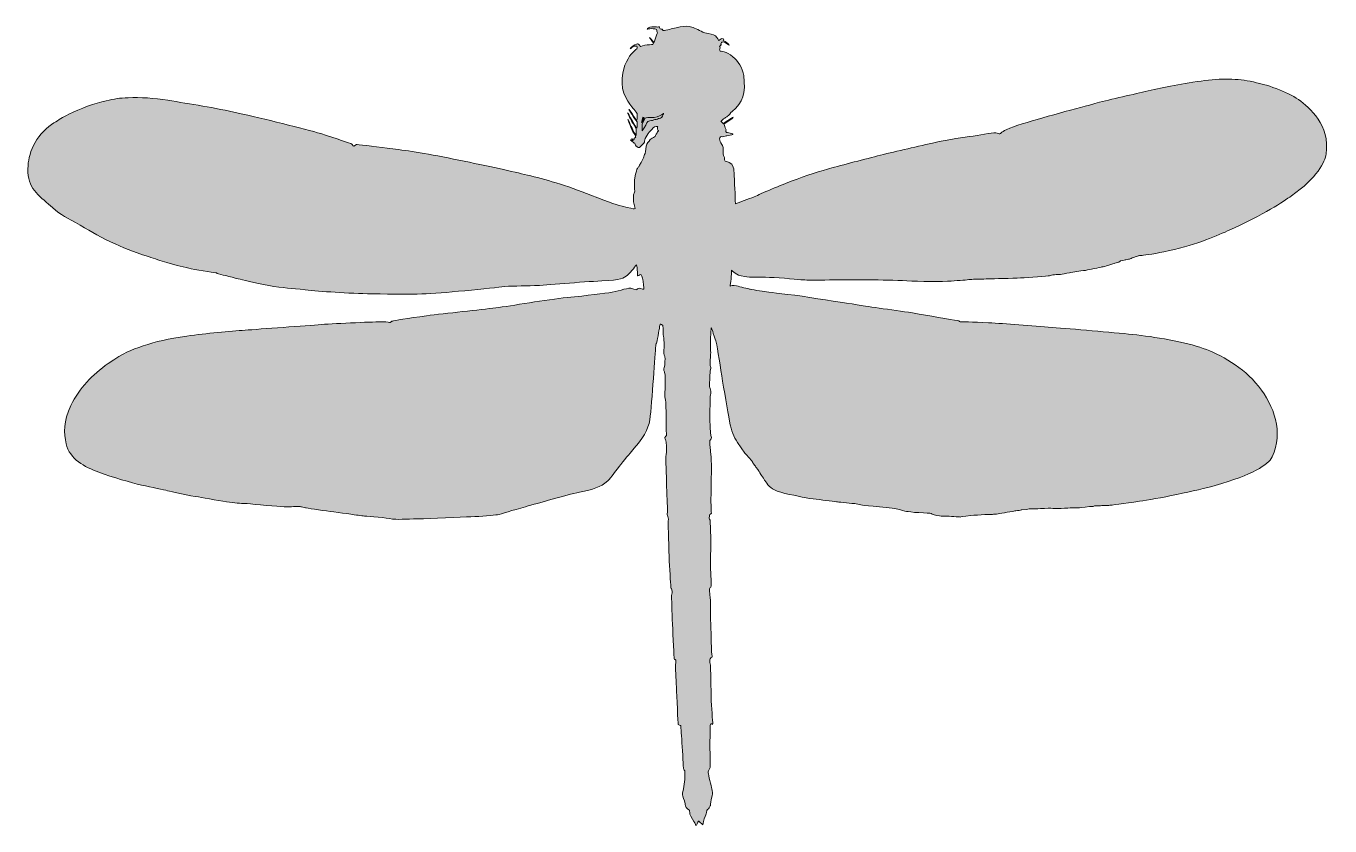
# Model space of a CAD drawing. Header units: inches. Extents: x 114.8 to 165.5, y -318.5 to -287.3.
import ezdxf

# ---------------------------------------------------------------- set-up
doc = ezdxf.new("R2010")
doc.units = ezdxf.units.IN
doc.header["$MEASUREMENT"] = 0
doc.layers.add('Layer 1', color=7, linetype='Continuous')

# ---------------------------------------------------------------- blocks, each defined once
blk = doc.blocks.new('block 2')
at = {"layer": 'Layer 1', "true_color": 0xffffff}
h = blk.add_hatch(color=7, dxfattribs=at)
h.dxf.hatch_style = 2
edge = h.paths.add_edge_path()
edge.add_spline(control_points=[(139.717, -303.276), (139.717, -303.276), (139.671, -303.317), (139.66, -303.348), (139.649, -303.381), (139.68, -303.438), (139.695, -303.475), (139.713, -303.512), (139.733, -303.842), (139.728, -303.904), (139.722, -303.967), (139.706, -304.009), (139.695, -304.083), (139.686, -304.155), (139.713, -304.799), (139.728, -305.265), (139.743, -305.729), (139.768, -306.19), (139.763, -306.222), (139.76, -306.253), (139.76, -306.284), (139.75, -306.306), (139.739, -306.326), (139.763, -306.39), (139.774, -306.422), (139.786, -306.452), (139.797, -306.501), (139.797, -306.531), (139.797, -306.563), (139.78, -306.603), (139.786, -306.667), (139.79, -306.73), (139.817, -307.728), (139.831, -308.169), (139.847, -308.607), (139.894, -309.173), (139.894, -309.198), (139.894, -309.224), (139.922, -309.236), (139.922, -309.236), (139.922, -309.236), (139.948, -309.331), (139.948, -309.331), (139.955, -309.35), (139.925, -309.44), (139.922, -309.503), (139.916, -309.565), (139.932, -310.141), (139.955, -310.618), (139.975, -311.094), (140.016, -311.931), (140.016, -311.962), (140.016, -311.993), (140.041, -311.993), (140.062, -311.993), (140.084, -311.993), (140.083, -312.034), (140.083, -312.067), (140.083, -312.098), (140.078, -312.171), (140.069, -312.214), (140.058, -312.256), (140.099, -312.746), (140.109, -313.071), (140.119, -313.394), (140.173, -314.493), (140.173, -314.52), (140.173, -314.548), (140.272, -314.556), (140.272, -314.556), (140.272, -314.556), (140.302, -314.845), (140.323, -315.231), (140.345, -315.62), (140.381, -316.221), (140.381, -316.241), (140.381, -316.263), (140.439, -316.342), (140.439, -316.342), (140.439, -316.342), (140.439, -316.55), (140.439, -316.55), (140.439, -316.644), (140.381, -317.048), (140.361, -317.136), (140.34, -317.225), (140.349, -317.236), (140.349, -317.266), (140.349, -317.299), (140.424, -317.496), (140.439, -317.564), (140.455, -317.633), (140.448, -317.597), (140.455, -317.684), (140.459, -317.774), (140.62, -317.852), (140.62, -317.852), (140.62, -317.852), (140.616, -317.916), (140.633, -318.006), (140.649, -318.095), (140.804, -318.319), (140.827, -318.355), (140.847, -318.392), (140.863, -318.429), (140.868, -318.449), (140.872, -318.47), (140.953, -318.303), (140.968, -318.288), (140.985, -318.272), (140.998, -318.298), (140.998, -318.298), (140.998, -318.298), (141.131, -318.433), (141.131, -318.433), (141.131, -318.433), (141.145, -318.429), (141.166, -318.298), (141.186, -318.167), (141.265, -318.015), (141.271, -317.994), (141.277, -317.973), (141.276, -317.916), (141.288, -317.874), (141.296, -317.831), (141.335, -317.821), (141.355, -317.801), (141.374, -317.781), (141.391, -317.765), (141.412, -317.716), (141.434, -317.67), (141.428, -317.675), (141.434, -317.612), (141.437, -317.551), (141.485, -317.33), (141.501, -317.283), (141.517, -317.236), (141.51, -317.109), (141.485, -317.022), (141.46, -316.931), (141.355, -316.476), (141.349, -316.404), (141.344, -316.332), (141.365, -316.32), (141.385, -316.273), (141.405, -316.225), (141.412, -316.221), (141.422, -316.163), (141.434, -316.105), (141.405, -315.483), (141.412, -315.237), (141.417, -314.99), (141.417, -314.613), (141.422, -314.561), (141.428, -314.51), (141.422, -314.515), (141.453, -314.493), (141.485, -314.472), (141.496, -314.515), (141.517, -314.52), (141.537, -314.526), (141.48, -314.039), (141.465, -313.599), (141.449, -313.159), (141.439, -312.276), (141.434, -312.219), (141.428, -312.159), (141.428, -312.15), (141.412, -312.113), (141.396, -312.077), (141.412, -312.009), (141.417, -311.972), (141.422, -311.935), (141.469, -311.924), (141.49, -311.914), (141.51, -311.903), (141.485, -311.805), (141.48, -311.759), (141.474, -311.712), (141.46, -311.062), (141.445, -310.606), (141.428, -310.151), (141.439, -309.904), (141.434, -309.8), (141.428, -309.696), (141.412, -309.462), (141.402, -309.408), (141.391, -309.356), (141.396, -309.356), (141.391, -309.314), (141.385, -309.271), (141.391, -309.266), (141.391, -309.236), (141.391, -309.203), (141.453, -309.173), (141.453, -309.173), (141.453, -309.173), (141.465, -308.989), (141.445, -308.623), (141.422, -308.256), (141.445, -307.834), (141.445, -307.457), (141.445, -307.081), (141.422, -306.667), (141.422, -306.614), (141.422, -306.563), (141.412, -306.557), (141.396, -306.531), (141.381, -306.504), (141.385, -306.431), (141.396, -306.39), (141.406, -306.348), (141.405, -306.353), (141.449, -306.323), (141.489, -306.29), (141.48, -306.31), (141.469, -306.284), (141.46, -306.259), (141.449, -305.923), (141.453, -305.694), (141.46, -305.464), (141.465, -304.972), (141.469, -304.621), (141.475, -304.269), (141.453, -304.019), (141.439, -303.935), (141.422, -303.852), (141.417, -303.638), (141.405, -303.533), (141.396, -303.428), (141.405, -303.481), (141.445, -303.428), (141.48, -303.376), (141.475, -303.329), (141.453, -303.276), (141.434, -303.223), (141.412, -302.847), (141.412, -302.681), (141.412, -302.514), (141.417, -301.973), (141.417, -301.848), (141.417, -301.722), (141.453, -301.639), (141.453, -301.592), (141.453, -301.545), (141.417, -301.439), (141.402, -301.409), (141.385, -301.377), (141.417, -300.848), (141.417, -300.811), (141.417, -300.776), (141.422, -300.755), (141.434, -300.712), (141.443, -300.67), (141.445, -300.656), (141.449, -300.623), (141.453, -300.592), (141.417, -300.566), (141.417, -300.566), (141.417, -300.566), (141.434, -300.153), (141.434, -300.128), (141.434, -300.101), (141.439, -300.095), (141.449, -300.064), (141.46, -300.032), (141.449, -300.027), (141.434, -299.996), (141.417, -299.965), (141.439, -299.494), (141.439, -299.432), (141.439, -299.369), (141.46, -299.086), (141.46, -299.086), (141.46, -299.086), (141.51, -299.18), (141.522, -299.232), (141.533, -299.285), (141.627, -299.546), (141.648, -299.588), (141.668, -299.631), (141.789, -300.431), (141.872, -300.953), (141.956, -301.477), (142.102, -302.319), (142.175, -302.722), (142.249, -303.126), (142.332, -303.312), (142.488, -303.544), (142.488, -303.544), (142.773, -303.957), (142.773, -303.957), (142.773, -303.957), (142.824, -304.019), (142.824, -304.019), (142.85, -304.053), (142.949, -304.155), (142.977, -304.182), (143.001, -304.208), (143.039, -304.265), (143.054, -304.286), (143.071, -304.307), (143.08, -304.333), (143.096, -304.359), (143.112, -304.387), (143.185, -304.474), (143.185, -304.474), (143.185, -304.474), (143.222, -304.521), (143.233, -304.548), (143.243, -304.573), (143.253, -304.586), (143.275, -304.599), (143.296, -304.616), (143.321, -304.657), (143.321, -304.657), (143.321, -304.657), (143.389, -304.793), (143.425, -304.835), (143.462, -304.879), (143.532, -305.009), (143.532, -305.009), (143.532, -305.009), (143.619, -305.118), (143.672, -305.192), (143.725, -305.265), (143.855, -305.422), (144.33, -305.526), (144.807, -305.631), (145.236, -305.725), (145.549, -305.757), (145.863, -305.788), (146.303, -305.85), (146.377, -305.86), (146.449, -305.871), (147.004, -305.923), (147.056, -305.923), (147.109, -305.923), (147.229, -305.966), (147.287, -305.972), (147.343, -305.976), (147.48, -306.007), (147.768, -306.028), (148.055, -306.05), (148.515, -306.107), (148.666, -306.127), (148.819, -306.148), (149.008, -306.232), (149.061, -306.232), (149.112, -306.232), (149.306, -306.269), (149.547, -306.274), (149.787, -306.279), (150.006, -306.306), (150.006, -306.306), (150.006, -306.306), (150.091, -306.358), (150.248, -306.39), (150.404, -306.422), (150.435, -306.405), (150.581, -306.41), (150.727, -306.415), (151.115, -306.447), (151.147, -306.447), (151.179, -306.447), (151.258, -306.422), (151.561, -306.39), (151.863, -306.358), (152.42, -306.342), (152.449, -306.342), (152.481, -306.342), (152.527, -306.342), (152.629, -306.323), (152.728, -306.301), (153.251, -306.217), (153.276, -306.212), (153.301, -306.206), (153.469, -306.19), (153.496, -306.186), (153.521, -306.181), (153.548, -306.164), (153.548, -306.164), (153.548, -306.164), (153.736, -306.148), (153.736, -306.148), (153.736, -306.148), (153.836, -306.127), (153.836, -306.127), (153.862, -306.122), (153.993, -306.134), (154.049, -306.127), (154.108, -306.122), (154.114, -306.127), (154.176, -306.122), (154.238, -306.119), (154.637, -306.102), (154.637, -306.102), (154.637, -306.102), (154.73, -306.107), (154.756, -306.11), (154.783, -306.118), (154.824, -306.11), (154.85, -306.11), (154.876, -306.11), (154.95, -306.127), (155.001, -306.118), (155.055, -306.107), (155.369, -306.097), (155.435, -306.092), (155.505, -306.086), (155.625, -306.092), (155.709, -306.092), (155.792, -306.092), (155.741, -306.092), (156.023, -306.059), (156.304, -306.028), (156.299, -306.033), (156.326, -306.033), (156.352, -306.033), (156.352, -306.028), (156.384, -306.014), (156.414, -305.997), (156.635, -306.014), (156.668, -306.002), (156.698, -305.99), (156.898, -306.002), (156.943, -305.997), (156.991, -305.993), (157.533, -305.915), (158.131, -305.835), (158.727, -305.757), (160.429, -305.409), (161.074, -305.223), (162.53, -304.804), (163.148, -304.418), (163.294, -304.109), (163.754, -303.131), (163.362, -302.124), (162.764, -301.36), (162.169, -300.597), (161.279, -300.128), (160.609, -299.882), (159.94, -299.635), (158.679, -299.426), (157.869, -299.343), (157.058, -299.258), (155.501, -299.128), (154.73, -299.07), (153.962, -299.013), (152.884, -298.919), (152.256, -298.888), (151.629, -298.854), (151.173, -298.85), (151.153, -298.85), (151.132, -298.85), (151.121, -298.824), (151.1, -298.814), (151.079, -298.803), (150.174, -298.657), (149.552, -298.546), (148.929, -298.436), (147.653, -298.279), (147.298, -298.211), (146.942, -298.144), (146.135, -298.034), (145.304, -297.903), (144.472, -297.772), (143.777, -297.714), (143.613, -297.687), (143.453, -297.662), (142.993, -297.584), (142.949, -297.573), (142.908, -297.563), (142.577, -297.49), (142.448, -297.453), (142.318, -297.417), (142.203, -297.458), (142.203, -297.458), (142.203, -297.458), (142.217, -297.286), (142.232, -297.193), (142.249, -297.097), (142.254, -296.841), (142.254, -296.841), (142.254, -296.841), (142.311, -296.909), (142.394, -296.956), (142.479, -297.003), (142.547, -297.066), (142.764, -297.092), (142.987, -297.119), (143.296, -297.108), (143.736, -297.119), (144.173, -297.129), (144.937, -297.218), (145.005, -297.218), (145.074, -297.218), (145.414, -297.243), (145.88, -297.223), (146.345, -297.202), (147.15, -297.218), (147.606, -297.218), (148.06, -297.218), (148.632, -297.229), (149.081, -297.256), (149.53, -297.28), (150.479, -297.286), (150.8, -297.265), (151.126, -297.243), (151.429, -297.218), (151.544, -297.202), (151.66, -297.185), (152.056, -297.185), (152.25, -297.181), (152.444, -297.175), (153.183, -297.155), (153.502, -297.139), (153.82, -297.125), (154.579, -297.066), (154.625, -297.055), (154.673, -297.044), (154.725, -297.03), (154.819, -297.018), (154.912, -297.009), (155.039, -297.009), (155.118, -296.992), (155.195, -296.975), (155.433, -296.94), (155.462, -296.93), (155.494, -296.92), (155.865, -296.858), (155.949, -296.851), (156.032, -296.847), (156.034, -296.851), (156.07, -296.841), (156.108, -296.83), (156.639, -296.726), (156.668, -296.715), (156.692, -296.705), (156.734, -296.71), (156.777, -296.699), (156.819, -296.69), (157.146, -296.575), (157.146, -296.575), (157.146, -296.575), (157.294, -296.542), (157.325, -296.527), (157.356, -296.512), (157.398, -296.473), (157.398, -296.473), (157.398, -296.473), (157.481, -296.465), (157.481, -296.465), (157.524, -296.459), (157.545, -296.454), (157.57, -296.443), (157.597, -296.431), (157.706, -296.413), (157.744, -296.407), (157.78, -296.4), (157.828, -296.365), (157.905, -296.345), (157.983, -296.323), (158.099, -296.276), (158.099, -296.276), (158.099, -296.276), (158.156, -296.27), (158.198, -296.27), (158.24, -296.27), (158.635, -296.216), (159.083, -296.125), (160.235, -295.89), (161.04, -295.545), (161.563, -295.314), (163.026, -294.659), (163.717, -294.17), (164.042, -293.948), (165.045, -293.258), (165.359, -292.612), (165.398, -292.32), (165.543, -291.196), (164.769, -290.519), (164.318, -290.201), (163.868, -289.883), (163.083, -289.612), (162.445, -289.49), (161.807, -289.369), (161.217, -289.369), (160.37, -289.501), (159.523, -289.631), (158.832, -289.779), (158.245, -289.913), (157.659, -290.049), (156.668, -290.274), (156.32, -290.374), (155.975, -290.474), (155.374, -290.621), (154.794, -290.788), (154.212, -290.954), (153.654, -291.106), (153.223, -291.259), (152.795, -291.41), (152.743, -291.495), (152.716, -291.518), (152.691, -291.546), (152.674, -291.542), (152.586, -291.505), (152.497, -291.468), (152.056, -291.556), (151.66, -291.62), (151.262, -291.682), (150.781, -291.731), (150.08, -291.891), (149.379, -292.054), (148.53, -292.241), (147.936, -292.393), (147.338, -292.546), (146.392, -292.792), (145.985, -292.907), (145.575, -293.021), (144.859, -293.261), (144.442, -293.43), (144.222, -293.517), (143.874, -293.659), (143.593, -293.782), (143.335, -293.892), (143.144, -293.987), (143.039, -294.021), (142.82, -294.096), (142.406, -294.257), (142.406, -294.257), (142.406, -294.257), (142.394, -294.088), (142.391, -293.911), (142.385, -293.733), (142.391, -293.659), (142.379, -293.607), (142.368, -293.556), (142.368, -293.482), (142.365, -293.376), (142.359, -293.273), (142.365, -293.007), (142.322, -292.829), (142.281, -292.65), (142.04, -292.603), (142.009, -292.593), (141.977, -292.582), (141.982, -292.514), (141.982, -292.478), (141.982, -292.44), (141.966, -292.427), (141.941, -292.372), (141.913, -292.32), (141.941, -292.17), (141.929, -292.105), (141.919, -292.045), (141.913, -292.017), (141.872, -291.944), (141.831, -291.87), (141.789, -291.778), (141.789, -291.734), (141.789, -291.693), (141.799, -291.677), (141.819, -291.655), (141.841, -291.635), (141.866, -291.646), (141.91, -291.646), (141.95, -291.646), (141.966, -291.636), (142.009, -291.625), (142.05, -291.614), (142.082, -291.603), (142.196, -291.59), (142.312, -291.572), (142.3, -291.535), (142.3, -291.535), (142.3, -291.535), (142.091, -291.488), (142.091, -291.488), (142.091, -291.488), (142.03, -291.473), (142.03, -291.446), (142.03, -291.421), (142.035, -291.404), (142.04, -291.38), (142.047, -291.352), (141.977, -291.238), (141.977, -291.21), (141.977, -291.186), (141.95, -291.159), (141.95, -291.159), (141.95, -291.159), (142.281, -290.943), (142.281, -290.943), (142.281, -290.943), (142.339, -290.891), (142.317, -290.891), (142.295, -290.891), (141.929, -291.137), (141.929, -291.137), (141.929, -291.137), (141.839, -291.044), (141.839, -291.044), (141.839, -291.044), (141.872, -291.014), (141.913, -290.976), (141.956, -290.94), (141.977, -290.925), (142.018, -290.901), (142.061, -290.883), (142.076, -290.866), (142.102, -290.85), (142.129, -290.835), (142.232, -290.701), (142.271, -290.667), (142.694, -290.306), (142.812, -289.973), (142.728, -289.263), (142.694, -288.971), (142.484, -288.681), (142.309, -288.534), (142.056, -288.323), (141.81, -288.317), (141.81, -288.317), (141.81, -288.317), (141.789, -288.27), (141.789, -288.27), (141.789, -288.27), (141.805, -288.203), (141.805, -288.176), (141.805, -288.151), (141.789, -288.129), (141.789, -288.129), (141.789, -288.129), (141.836, -288.093), (141.851, -288.072), (141.866, -288.052), (141.839, -288.045), (141.839, -288.045), (141.839, -288.045), (141.866, -287.973), (141.866, -287.973), (141.866, -287.973), (141.924, -287.946), (141.972, -287.967), (142.018, -287.989), (142.16, -288.082), (142.16, -288.082), (142.16, -288.082), (142.135, -288.045), (142.102, -288.009), (142.069, -287.973), (141.924, -287.898), (141.924, -287.898), (141.924, -287.898), (141.956, -287.848), (141.956, -287.848), (141.956, -287.848), (141.905, -287.825), (141.878, -287.825), (141.851, -287.825), (141.76, -287.904), (141.76, -287.904), (141.76, -287.904), (141.705, -287.79), (141.627, -287.722), (141.547, -287.653), (141.385, -287.653), (141.21, -287.597), (141.03, -287.538), (140.835, -287.412), (140.707, -287.376), (140.576, -287.34), (140.445, -287.34), (140.252, -287.37), (140.142, -287.389), (139.927, -287.448), (139.779, -287.483), (139.663, -287.507), (139.596, -287.512), (139.588, -287.507), (139.566, -287.497), (139.566, -287.486), (139.566, -287.464), (139.566, -287.443), (139.532, -287.464), (139.508, -287.464), (139.481, -287.464), (139.477, -287.429), (139.455, -287.391), (139.435, -287.355), (139.441, -287.376), (139.377, -287.376), (139.315, -287.376), (139.247, -287.366), (139.146, -287.37), (139.048, -287.375), (138.969, -287.433), (138.965, -287.455), (138.96, -287.476), (139.027, -287.455), (139.068, -287.443), (139.111, -287.433), (139.287, -287.45), (139.309, -287.455), (139.331, -287.46), (139.33, -287.486), (139.341, -287.517), (139.351, -287.549), (139.377, -287.597), (139.363, -287.627), (139.346, -287.659), (139.236, -287.973), (139.236, -287.973), (139.236, -287.973), (139.062, -287.785), (139.062, -287.785), (139.062, -287.785), (139.215, -287.999), (139.215, -287.999), (139.215, -287.999), (139.195, -288.057), (139.195, -288.057), (139.195, -288.057), (139.1, -288.067), (138.975, -288.072), (138.849, -288.077), (138.702, -288.139), (138.702, -288.139), (138.702, -288.139), (138.67, -288.061), (138.634, -288.041), (138.598, -288.02), (138.592, -288.035), (138.494, -288.072), (138.394, -288.11), (138.309, -288.223), (138.309, -288.223), (138.309, -288.223), (138.352, -288.218), (138.378, -288.176), (138.404, -288.135), (138.557, -288.098), (138.572, -288.124), (138.589, -288.15), (138.589, -288.17), (138.583, -288.197), (138.577, -288.224), (138.504, -288.249), (138.347, -288.437), (138.189, -288.626), (137.98, -288.999), (137.991, -289.563), (138.003, -290.128), (138.42, -290.519), (138.461, -290.584), (138.505, -290.646), (138.583, -290.746), (138.583, -290.746), (138.583, -290.746), (138.589, -290.981), (138.566, -291.003), (138.545, -291.022), (138.236, -290.51), (138.258, -290.584), (138.279, -290.657), (138.577, -291.069), (138.577, -291.069), (138.577, -291.069), (138.589, -291.29), (138.566, -291.311), (138.545, -291.33), (138.21, -290.714), (138.21, -290.714), (138.21, -290.714), (138.347, -291.027), (138.42, -291.137), (138.493, -291.249), (138.545, -291.374), (138.545, -291.374), (138.545, -291.374), (138.545, -291.603), (138.545, -291.603), (138.545, -291.603), (138.447, -291.464), (138.426, -291.409), (138.404, -291.358), (138.215, -290.971), (138.215, -290.971), (138.215, -290.971), (138.283, -291.153), (138.332, -291.276), (138.378, -291.395), (138.461, -291.53), (138.483, -291.556), (138.504, -291.584), (138.525, -291.677), (138.525, -291.677), (138.525, -291.677), (138.494, -291.687), (138.472, -291.693), (138.45, -291.698), (138.478, -291.745), (138.478, -291.745), (138.478, -291.745), (138.44, -291.734), (138.383, -291.723), (138.327, -291.715), (138.389, -291.755), (138.42, -291.781), (138.45, -291.806), (138.347, -291.778), (138.326, -291.766), (138.304, -291.755), (138.332, -291.788), (138.359, -291.808), (138.383, -291.828), (138.483, -291.903), (138.483, -291.903), (138.483, -291.903), (138.514, -291.969), (138.54, -292.007), (138.566, -292.045), (138.613, -292.069), (138.64, -292.069), (138.666, -292.069), (138.67, -292.063), (138.718, -292.017), (138.765, -291.969), (138.806, -291.938), (138.843, -291.891), (138.881, -291.844), (138.864, -291.844), (138.874, -291.771), (138.884, -291.698), (138.965, -291.598), (139.01, -291.518), (139.058, -291.441), (139.132, -291.384), (139.199, -291.3), (139.269, -291.216), (139.383, -291.253), (139.383, -291.253), (139.383, -291.253), (139.366, -291.284), (139.366, -291.333), (139.366, -291.38), (139.414, -291.401), (139.414, -291.401), (139.414, -291.401), (139.404, -291.431), (139.377, -291.458), (139.35, -291.483), (139.292, -291.614), (139.278, -291.636), (139.261, -291.655), (139.173, -291.693), (139.126, -291.723), (139.079, -291.755), (139.007, -291.86), (138.96, -291.938), (138.911, -292.017), (138.911, -292.241), (138.885, -292.294), (138.86, -292.348), (138.849, -292.415), (138.823, -292.467), (138.797, -292.519), (138.66, -292.787), (138.64, -292.813), (138.618, -292.839), (138.592, -292.865), (138.572, -292.907), (138.552, -292.948), (138.487, -293.261), (138.478, -293.335), (138.466, -293.408), (138.487, -293.702), (138.483, -293.765), (138.478, -293.828), (138.455, -293.859), (138.44, -293.907), (138.426, -293.953), (138.432, -294.079), (138.432, -294.109), (138.432, -294.142), (138.504, -294.434), (138.504, -294.434), (138.504, -294.434), (138.461, -294.455), (138.461, -294.455), (138.461, -294.455), (138.289, -294.423), (137.996, -294.354), (137.703, -294.289), (137.405, -294.156), (136.442, -293.79), (135.48, -293.424), (134.685, -293.225), (134.083, -293.084), (133.483, -292.944), (132.325, -292.692), (131.222, -292.473), (130.117, -292.252), (129.387, -292.157), (128.854, -292.086), (128.318, -292.012), (127.651, -291.949), (127.651, -291.949), (127.651, -291.949), (127.549, -292.007), (127.549, -292.007), (127.526, -292.02), (127.508, -291.96), (127.471, -291.933), (127.435, -291.908), (126.859, -291.707), (126.262, -291.526), (125.667, -291.342), (123.966, -290.93), (123.056, -290.725), (122.146, -290.519), (121.183, -290.368), (120.31, -290.227), (119.791, -290.143), (119.236, -290.104), (118.767, -290.126), (118.446, -290.14), (118.221, -290.173), (117.915, -290.243), (117.482, -290.34), (116.899, -290.549), (116.459, -290.77), (116.215, -290.891), (116.066, -290.993), (115.878, -291.106), (115.615, -291.265), (115.325, -291.561), (115.143, -291.876), (114.965, -292.185), (114.893, -292.509), (114.87, -292.76), (114.795, -293.556), (115.199, -293.859), (115.664, -294.266), (116.131, -294.676), (116.217, -294.712), (116.722, -294.989), (117.223, -295.266), (117.553, -295.486), (118.076, -295.731), (118.598, -295.978), (118.903, -296.103), (119.557, -296.312), (119.813, -296.393), (120.033, -296.478), (120.269, -296.547), (120.635, -296.655), (120.991, -296.732), (121.215, -296.783), (121.58, -296.867), (122.214, -296.945), (122.214, -296.945), (122.214, -296.945), (122.188, -296.962), (122.288, -296.983), (122.387, -297.003), (122.559, -297.055), (122.612, -297.066), (122.665, -297.077), (122.936, -297.149), (123.131, -297.196), (123.324, -297.243), (123.899, -297.386), (124.444, -297.469), (124.987, -297.551), (125.222, -297.551), (125.897, -297.627), (126.571, -297.698), (127.754, -297.756), (128.579, -297.766), (129.405, -297.777), (129.567, -297.787), (130.023, -297.772), (130.479, -297.756), (130.96, -297.725), (131.624, -297.662), (132.287, -297.6), (133.037, -297.525), (133.315, -297.49), (133.591, -297.453), (134.151, -297.453), (134.58, -297.442), (135.009, -297.432), (136.428, -297.286), (137.201, -297.26), (137.974, -297.233), (138.05, -297.155), (138.201, -297.03), (138.352, -296.905), (138.551, -296.632), (138.551, -296.632), (138.551, -296.632), (138.566, -296.647), (138.577, -296.73), (138.587, -296.814), (138.577, -296.814), (138.583, -296.847), (138.589, -296.877), (138.603, -296.889), (138.597, -296.95), (138.592, -297.014), (138.592, -297.023), (138.592, -297.049), (138.592, -297.077), (138.682, -297.014), (138.715, -297.003), (138.745, -296.992), (138.785, -297.149), (138.803, -297.202), (138.817, -297.256), (138.843, -297.573), (138.843, -297.573), (138.843, -297.573), (138.843, -297.584), (138.823, -297.584), (138.803, -297.584), (138.785, -297.579), (138.718, -297.547), (138.65, -297.515), (138.589, -297.569), (138.566, -297.594), (138.545, -297.619), (138.478, -297.589), (138.378, -297.547), (138.279, -297.507), (137.902, -297.636), (137.603, -297.695), (137.306, -297.752), (136.646, -297.824), (135.856, -297.903), (135.068, -297.981), (133.659, -298.232), (133.078, -298.306), (132.498, -298.381), (131.108, -298.52), (130.385, -298.614), (129.661, -298.709), (129.089, -298.814), (129.067, -298.818), (129.045, -298.824), (129.029, -298.834), (129.004, -298.85), (128.978, -298.865), (128.988, -298.865), (128.967, -298.876), (128.946, -298.887), (128.883, -298.846), (128.664, -298.846), (128.444, -298.846), (126.868, -298.912), (126.29, -298.955), (125.708, -298.996), (123.887, -299.133), (123.318, -299.176), (122.75, -299.216), (121.801, -299.301), (121.057, -299.404), (120.316, -299.51), (119.849, -299.62), (119.354, -299.786), (118.854, -299.954), (118.621, -300.032), (117.994, -300.472), (117.364, -300.911), (116.867, -301.429), (116.543, -302.105), (116.243, -302.729), (116.265, -303.176), (116.354, -303.596), (116.487, -304.196), (117.077, -304.501), (117.621, -304.704), (118.166, -304.908), (118.888, -305.108), (119.284, -305.203), (119.683, -305.298), (120.169, -305.385), (120.295, -305.422), (120.421, -305.458), (121.22, -305.625), (121.503, -305.667), (121.785, -305.71), (122.435, -305.84), (122.716, -305.871), (122.997, -305.903), (123.257, -305.923), (123.327, -305.923), (123.402, -305.923), (124.375, -306.017), (124.716, -306.04), (125.055, -306.059), (125.28, -306.04), (125.316, -306.033), (125.352, -306.028), (125.467, -306.04), (125.487, -306.045), (125.508, -306.05), (125.635, -306.076), (125.667, -306.086), (125.699, -306.097), (126.268, -306.186), (126.629, -306.228), (126.99, -306.269), (127.665, -306.37), (127.686, -306.375), (127.707, -306.379), (127.862, -306.4), (127.917, -306.405), (127.97, -306.41), (128.638, -306.457), (128.946, -306.51), (129.255, -306.563), (129.564, -306.525), (130.046, -306.52), (130.527, -306.515), (131.73, -306.452), (132.112, -306.435), (132.491, -306.422), (133.011, -306.379), (133.142, -306.358), (133.273, -306.338), (133.743, -306.181), (134.236, -306.045), (134.728, -305.909), (135.804, -305.598), (136.339, -305.478), (136.874, -305.358), (137.137, -305.306), (137.436, -305.04), (137.57, -304.921), (137.772, -304.618), (137.942, -304.399), (138.156, -304.123), (138.341, -303.923), (138.466, -303.773), (138.954, -303.197), (139.042, -302.921), (139.09, -302.522), (139.135, -302.124), (139.19, -301.409), (139.224, -300.833), (139.261, -300.258), (139.304, -299.819), (139.309, -299.746), (139.316, -299.672), (139.315, -299.708), (139.341, -299.645), (139.366, -299.583), (139.386, -299.426), (139.409, -299.284), (139.43, -299.142), (139.451, -299.159), (139.455, -299.043), (139.46, -298.931), (139.498, -298.944), (139.498, -298.944), (139.498, -298.944), (139.561, -298.955), (139.576, -298.991), (139.592, -299.028), (139.592, -299.133), (139.592, -299.201), (139.592, -299.201), (139.592, -299.348), (139.592, -299.348), (139.592, -299.409), (139.607, -299.441), (139.612, -299.468), (139.617, -299.495), (139.639, -299.826), (139.617, -299.966), (139.596, -300.107), (139.663, -300.221), (139.663, -300.221), (139.663, -300.221), (139.671, -300.573), (139.632, -300.63), (139.592, -300.684), (139.646, -300.818), (139.646, -300.818), (139.646, -300.818), (139.671, -300.881), (139.671, -300.928), (139.671, -300.973), (139.671, -301.531), (139.655, -301.634), (139.639, -301.735), (139.671, -301.822), (139.686, -301.9), (139.702, -301.979), (139.717, -303.276), (139.717, -303.276)], knot_values=[0, 0, 0, 0, 1, 1, 1, 2, 2, 2, 3, 3, 3, 4, 4, 4, 5, 5, 5, 6, 6, 6, 7, 7, 7, 8, 8, 8, 9, 9, 9, 10, 10, 10, 11, 11, 11, 12, 12, 12, 13, 13, 13, 14, 14, 14, 15, 15, 15, 16, 16, 16, 17, 17, 17, 18, 18, 18, 19, 19, 19, 20, 20, 20, 21, 21, 21, 22, 22, 22, 23, 23, 23, 24, 24, 24, 25, 25, 25, 26, 26, 26, 27, 27, 27, 28, 28, 28, 29, 29, 29, 30, 30, 30, 31, 31, 31, 32, 32, 32, 33, 33, 33, 34, 34, 34, 35, 35, 35, 36, 36, 36, 37, 37, 37, 38, 38, 38, 39, 39, 39, 40, 40, 40, 41, 41, 41, 42, 42, 42, 43, 43, 43, 44, 44, 44, 45, 45, 45, 46, 46, 46, 47, 47, 47, 48, 48, 48, 49, 49, 49, 50, 50, 50, 51, 51, 51, 52, 52, 52, 53, 53, 53, 54, 54, 54, 55, 55, 55, 56, 56, 56, 57, 57, 57, 58, 58, 58, 59, 59, 59, 60, 60, 60, 61, 61, 61, 62, 62, 62, 63, 63, 63, 64, 64, 64, 65, 65, 65, 66, 66, 66, 67, 67, 67, 68, 68, 68, 69, 69, 69, 70, 70, 70, 71, 71, 71, 72, 72, 72, 73, 73, 73, 74, 74, 74, 75, 75, 75, 76, 76, 76, 77, 77, 77, 78, 78, 78, 79, 79, 79, 80, 80, 80, 81, 81, 81, 82, 82, 82, 83, 83, 83, 84, 84, 84, 85, 85, 85, 86, 86, 86, 87, 87, 87, 88, 88, 88, 89, 89, 89, 90, 90, 90, 91, 91, 91, 92, 92, 92, 93, 93, 93, 94, 94, 94, 95, 95, 95, 96, 96, 96, 97, 97, 97, 98, 98, 98, 99, 99, 99, 100, 100, 100, 101, 101, 101, 102, 102, 102, 103, 103, 103, 104, 104, 104, 105, 105, 105, 106, 106, 106, 107, 107, 107, 108, 108, 108, 109, 109, 109, 110, 110, 110, 111, 111, 111, 112, 112, 112, 113, 113, 113, 114, 114, 114, 115, 115, 115, 116, 116, 116, 117, 117, 117, 118, 118, 118, 119, 119, 119, 120, 120, 120, 121, 121, 121, 122, 122, 122, 123, 123, 123, 124, 124, 124, 125, 125, 125, 126, 126, 126, 127, 127, 127, 128, 128, 128, 129, 129, 129, 130, 130, 130, 131, 131, 131, 132, 132, 132, 133, 133, 133, 134, 134, 134, 135, 135, 135, 136, 136, 136, 137, 137, 137, 138, 138, 138, 139, 139, 139, 140, 140, 140, 141, 141, 141, 142, 142, 142, 143, 143, 143, 144, 144, 144, 145, 145, 145, 146, 146, 146, 147, 147, 147, 148, 148, 148, 149, 149, 149, 150, 150, 150, 151, 151, 151, 152, 152, 152, 153, 153, 153, 154, 154, 154, 155, 155, 155, 156, 156, 156, 157, 157, 157, 158, 158, 158, 159, 159, 159, 160, 160, 160, 161, 161, 161, 162, 162, 162, 163, 163, 163, 164, 164, 164, 165, 165, 165, 166, 166, 166, 167, 167, 167, 168, 168, 168, 169, 169, 169, 170, 170, 170, 171, 171, 171, 172, 172, 172, 173, 173, 173, 174, 174, 174, 175, 175, 175, 176, 176, 176, 177, 177, 177, 178, 178, 178, 179, 179, 179, 180, 180, 180, 181, 181, 181, 182, 182, 182, 183, 183, 183, 184, 184, 184, 185, 185, 185, 186, 186, 186, 187, 187, 187, 188, 188, 188, 189, 189, 189, 190, 190, 190, 191, 191, 191, 192, 192, 192, 193, 193, 193, 194, 194, 194, 195, 195, 195, 196, 196, 196, 197, 197, 197, 198, 198, 198, 199, 199, 199, 200, 200, 200, 201, 201, 201, 202, 202, 202, 203, 203, 203, 204, 204, 204, 205, 205, 205, 206, 206, 206, 207, 207, 207, 208, 208, 208, 209, 209, 209, 210, 210, 210, 211, 211, 211, 212, 212, 212, 213, 213, 213, 214, 214, 214, 215, 215, 215, 216, 216, 216, 217, 217, 217, 218, 218, 218, 219, 219, 219, 220, 220, 220, 221, 221, 221, 222, 222, 222, 223, 223, 223, 224, 224, 224, 225, 225, 225, 226, 226, 226, 227, 227, 227, 228, 228, 228, 229, 229, 229, 230, 230, 230, 231, 231, 231, 232, 232, 232, 233, 233, 233, 234, 234, 234, 235, 235, 235, 236, 236, 236, 237, 237, 237, 238, 238, 238, 239, 239, 239, 240, 240, 240, 241, 241, 241, 242, 242, 242, 243, 243, 243, 244, 244, 244, 245, 245, 245, 246, 246, 246, 247, 247, 247, 248, 248, 248, 249, 249, 249, 250, 250, 250, 251, 251, 251, 252, 252, 252, 253, 253, 253, 254, 254, 254, 255, 255, 255, 256, 256, 256, 257, 257, 257, 258, 258, 258, 259, 259, 259, 260, 260, 260, 261, 261, 261, 262, 262, 262, 263, 263, 263, 264, 264, 264, 265, 265, 265, 266, 266, 266, 267, 267, 267, 268, 268, 268, 269, 269, 269, 270, 270, 270, 271, 271, 271, 272, 272, 272, 273, 273, 273, 274, 274, 274, 275, 275, 275, 276, 276, 276, 277, 277, 277, 278, 278, 278, 279, 279, 279, 280, 280, 280, 281, 281, 281, 282, 282, 282, 283, 283, 283, 284, 284, 284, 285, 285, 285, 286, 286, 286, 287, 287, 287, 288, 288, 288, 289, 289, 289, 290, 290, 290, 291, 291, 291, 292, 292, 292, 293, 293, 293, 294, 294, 294, 295, 295, 295, 296, 296, 296, 297, 297, 297, 298, 298, 298, 299, 299, 299, 300, 300, 300, 301, 301, 301, 302, 302, 302, 303, 303, 303, 304, 304, 304, 305, 305, 305, 306, 306, 306, 307, 307, 307, 308, 308, 308, 309, 309, 309, 310, 310, 310, 311, 311, 311, 312, 312, 312, 313, 313, 313, 314, 314, 314, 315, 315, 315, 316, 316, 316, 317, 317, 317, 318, 318, 318, 319, 319, 319, 320, 320, 320, 321, 321, 321, 322, 322, 322, 323, 323, 323, 324, 324, 324, 325, 325, 325, 326, 326, 326, 327, 327, 327, 328, 328, 328, 329, 329, 329, 330, 330, 330, 331, 331, 331, 332, 332, 332, 333, 333, 333, 334, 334, 334, 335, 335, 335, 336, 336, 336, 337, 337, 337, 338, 338, 338, 339, 339, 339, 340, 340, 340, 341, 341, 341, 342, 342, 342, 343, 343, 343, 344, 344, 344, 345, 345, 345, 346, 346, 346, 347, 347, 347, 348, 348, 348, 349, 349, 349, 350, 350, 350, 351, 351, 351, 352, 352, 352, 353, 353, 353, 354, 354, 354, 355, 355, 355, 356, 356, 356, 357, 357, 357, 358, 358, 358, 359, 359, 359, 360, 360, 360, 361, 361, 361, 362, 362, 362, 363, 363, 363, 364, 364, 364, 365, 365, 365, 366, 366, 366, 367, 367, 367, 368, 368, 368, 369, 369, 369, 370, 370, 370, 371, 371, 371, 372, 372, 372, 373, 373, 373, 374, 374, 374, 375, 375, 375, 376, 376, 376, 377, 377, 377, 378, 378, 378, 379, 379, 379, 380, 380, 380, 381, 381, 381, 382, 382, 382, 383, 383, 383, 384, 384, 384, 385, 385, 385, 386, 386, 386, 387, 387, 387, 388, 388, 388, 389, 389, 389, 390, 390, 390, 391, 391, 391, 392, 392, 392, 393, 393, 393, 394, 394, 394, 395, 395, 395, 396, 396, 396, 397, 397, 397, 398, 398, 398, 399, 399, 399, 400, 400, 400, 401, 401, 401, 402, 402, 402, 403, 403, 403, 404, 404, 404, 405, 405, 405, 406, 406, 406, 407, 407, 407, 408, 408, 408, 409, 409, 409, 410, 410, 410, 411, 411, 411, 412, 412, 412, 413, 413, 413, 414, 414, 414, 415, 415, 415, 416, 416, 416, 417, 417, 417, 418, 418, 418, 419, 419, 419, 420, 420, 420, 421, 421, 421, 422, 422, 422, 423, 423, 423, 424, 424, 424, 425, 425, 425, 426, 426, 426, 427, 427, 427, 428, 428, 428, 429, 429, 429, 430, 430, 430, 431, 431, 431, 432, 432, 432, 433, 433, 433, 434, 434, 434, 434], degree=3, periodic=1)
h = blk.add_hatch(color=7, dxfattribs=at)
h.dxf.hatch_style = 2
edge = h.paths.add_edge_path()
edge.add_spline(control_points=[(138.894, -290.921), (138.894, -290.921), (138.965, -290.897), (138.995, -290.897), (138.995, -290.897), (139.027, -290.897), (139.027, -290.897), (139.027, -290.897), (139.199, -290.913), (139.353, -290.871), (139.489, -290.832), (139.607, -290.734), (139.607, -290.734), (139.607, -290.734), (139.561, -290.85), (139.546, -290.883), (139.529, -290.913), (139.442, -290.93), (139.404, -290.943), (139.363, -290.96), (139.357, -290.96), (139.357, -290.96), (139.357, -290.96), (139.363, -290.953), (139.317, -290.97), (139.27, -290.983), (139.287, -290.97), (139.23, -290.991), (139.176, -291.015), (139.167, -291.015), (139.167, -291.015), (139.167, -291.015), (138.979, -291.008), (138.957, -291.108), (138.931, -291.21), (138.776, -291.416), (138.776, -291.416), (138.776, -291.416), (138.768, -291.141), (138.768, -291.141), (138.768, -291.141), (138.894, -290.921), (138.894, -290.921)], knot_values=[0, 0, 0, 0, 1, 1, 1, 2, 2, 2, 3, 3, 3, 4, 4, 4, 5, 5, 5, 6, 6, 6, 7, 7, 7, 8, 8, 8, 9, 9, 9, 10, 10, 10, 11, 11, 11, 12, 12, 12, 13, 13, 13, 14, 14, 14, 14], degree=3, periodic=1)
h = blk.add_hatch(color=7, dxfattribs=at)
h.dxf.hatch_style = 2
edge = h.paths.add_edge_path()
edge.add_spline(control_points=[(138.799, -290.89), (138.799, -290.89), (138.846, -290.897), (138.846, -290.897), (138.846, -290.897), (138.837, -290.976), (138.806, -291.022), (138.776, -291.069), (138.752, -291.095), (138.752, -291.095), (138.752, -291.095), (138.799, -290.89), (138.799, -290.89)], knot_values=[0, 0, 0, 0, 1, 1, 1, 2, 2, 2, 3, 3, 3, 4, 4, 4, 4], degree=3, periodic=1)
at = {"layer": 'Layer 1', "lineweight": 0}
for points, knots in [([(139.717, -303.276), (139.717, -303.276), (139.671, -303.317), (139.66, -303.348), (139.649, -303.381), (139.68, -303.438), (139.695, -303.475), (139.713, -303.512), (139.733, -303.842), (139.728, -303.904), (139.722, -303.967), (139.706, -304.009), (139.695, -304.083), (139.686, -304.155), (139.713, -304.799), (139.728, -305.265), (139.743, -305.729), (139.768, -306.19), (139.763, -306.222), (139.76, -306.253), (139.76, -306.284), (139.75, -306.306), (139.739, -306.326), (139.763, -306.39), (139.774, -306.422), (139.786, -306.452), (139.797, -306.501), (139.797, -306.531), (139.797, -306.563), (139.78, -306.603), (139.786, -306.667), (139.79, -306.73), (139.817, -307.728), (139.831, -308.169), (139.847, -308.607), (139.894, -309.173), (139.894, -309.198), (139.894, -309.224), (139.922, -309.236), (139.922, -309.236), (139.922, -309.236), (139.948, -309.331), (139.948, -309.331), (139.955, -309.35), (139.925, -309.44), (139.922, -309.503), (139.916, -309.565), (139.932, -310.141), (139.955, -310.618), (139.975, -311.094), (140.016, -311.931), (140.016, -311.962), (140.016, -311.993), (140.041, -311.993), (140.062, -311.993), (140.084, -311.993), (140.083, -312.034), (140.083, -312.067), (140.083, -312.098), (140.078, -312.171), (140.069, -312.214), (140.058, -312.256), (140.099, -312.746), (140.109, -313.071), (140.119, -313.394), (140.173, -314.493), (140.173, -314.52), (140.173, -314.548), (140.272, -314.556), (140.272, -314.556), (140.272, -314.556), (140.302, -314.845), (140.323, -315.231), (140.345, -315.62), (140.381, -316.221), (140.381, -316.241), (140.381, -316.263), (140.439, -316.342), (140.439, -316.342), (140.439, -316.342), (140.439, -316.55), (140.439, -316.55), (140.439, -316.644), (140.381, -317.048), (140.361, -317.136), (140.34, -317.225), (140.349, -317.236), (140.349, -317.266), (140.349, -317.299), (140.424, -317.496), (140.439, -317.564), (140.455, -317.633), (140.448, -317.597), (140.455, -317.684), (140.459, -317.774), (140.62, -317.852), (140.62, -317.852), (140.62, -317.852), (140.616, -317.916), (140.633, -318.006), (140.649, -318.095), (140.804, -318.319), (140.827, -318.355), (140.847, -318.392), (140.863, -318.429), (140.868, -318.449), (140.872, -318.47), (140.953, -318.303), (140.968, -318.288), (140.985, -318.272), (140.998, -318.298), (140.998, -318.298), (140.998, -318.298), (141.131, -318.433), (141.131, -318.433), (141.131, -318.433), (141.145, -318.429), (141.166, -318.298), (141.186, -318.167), (141.265, -318.015), (141.271, -317.994), (141.277, -317.973), (141.276, -317.916), (141.288, -317.874), (141.296, -317.831), (141.335, -317.821), (141.355, -317.801), (141.374, -317.781), (141.391, -317.765), (141.412, -317.716), (141.434, -317.67), (141.428, -317.675), (141.434, -317.612), (141.437, -317.551), (141.485, -317.33), (141.501, -317.283), (141.517, -317.236), (141.51, -317.109), (141.485, -317.022), (141.46, -316.931), (141.355, -316.476), (141.349, -316.404), (141.344, -316.332), (141.365, -316.32), (141.385, -316.273), (141.405, -316.225), (141.412, -316.221), (141.422, -316.163), (141.434, -316.105), (141.405, -315.483), (141.412, -315.237), (141.417, -314.99), (141.417, -314.613), (141.422, -314.561), (141.428, -314.51), (141.422, -314.515), (141.453, -314.493), (141.485, -314.472), (141.496, -314.515), (141.517, -314.52), (141.537, -314.526), (141.48, -314.039), (141.465, -313.599), (141.449, -313.159), (141.439, -312.276), (141.434, -312.219), (141.428, -312.159), (141.428, -312.15), (141.412, -312.113), (141.396, -312.077), (141.412, -312.009), (141.417, -311.972), (141.422, -311.935), (141.469, -311.924), (141.49, -311.914), (141.51, -311.903), (141.485, -311.805), (141.48, -311.759), (141.474, -311.712), (141.46, -311.062), (141.445, -310.606), (141.428, -310.151), (141.439, -309.904), (141.434, -309.8), (141.428, -309.696), (141.412, -309.462), (141.402, -309.408), (141.391, -309.356), (141.396, -309.356), (141.391, -309.314), (141.385, -309.271), (141.391, -309.266), (141.391, -309.236), (141.391, -309.203), (141.453, -309.173), (141.453, -309.173), (141.453, -309.173), (141.465, -308.989), (141.445, -308.623), (141.422, -308.256), (141.445, -307.834), (141.445, -307.457), (141.445, -307.081), (141.422, -306.667), (141.422, -306.614), (141.422, -306.563), (141.412, -306.557), (141.396, -306.531), (141.381, -306.504), (141.385, -306.431), (141.396, -306.39), (141.406, -306.348), (141.405, -306.353), (141.449, -306.323), (141.489, -306.29), (141.48, -306.31), (141.469, -306.284), (141.46, -306.259), (141.449, -305.923), (141.453, -305.694), (141.46, -305.464), (141.465, -304.972), (141.469, -304.621), (141.475, -304.269), (141.453, -304.019), (141.439, -303.935), (141.422, -303.852), (141.417, -303.638), (141.405, -303.533), (141.396, -303.428), (141.405, -303.481), (141.445, -303.428), (141.48, -303.376), (141.475, -303.329), (141.453, -303.276), (141.434, -303.223), (141.412, -302.847), (141.412, -302.681), (141.412, -302.514), (141.417, -301.973), (141.417, -301.848), (141.417, -301.722), (141.453, -301.639), (141.453, -301.592), (141.453, -301.545), (141.417, -301.439), (141.402, -301.409), (141.385, -301.377), (141.417, -300.848), (141.417, -300.811), (141.417, -300.776), (141.422, -300.755), (141.434, -300.712), (141.443, -300.67), (141.445, -300.656), (141.449, -300.623), (141.453, -300.592), (141.417, -300.566), (141.417, -300.566), (141.417, -300.566), (141.434, -300.153), (141.434, -300.128), (141.434, -300.101), (141.439, -300.095), (141.449, -300.064), (141.46, -300.032), (141.449, -300.027), (141.434, -299.996), (141.417, -299.965), (141.439, -299.494), (141.439, -299.432), (141.439, -299.369), (141.46, -299.086), (141.46, -299.086), (141.46, -299.086), (141.51, -299.18), (141.522, -299.232), (141.533, -299.285), (141.627, -299.546), (141.648, -299.588), (141.668, -299.631), (141.789, -300.431), (141.872, -300.953), (141.956, -301.477), (142.102, -302.319), (142.175, -302.722), (142.249, -303.126), (142.332, -303.312), (142.488, -303.544), (142.488, -303.544), (142.773, -303.957), (142.773, -303.957), (142.773, -303.957), (142.824, -304.019), (142.824, -304.019), (142.85, -304.053), (142.949, -304.155), (142.977, -304.182), (143.001, -304.208), (143.039, -304.265), (143.054, -304.286), (143.071, -304.307), (143.08, -304.333), (143.096, -304.359), (143.112, -304.387), (143.185, -304.474), (143.185, -304.474), (143.185, -304.474), (143.222, -304.521), (143.233, -304.548), (143.243, -304.573), (143.253, -304.586), (143.275, -304.599), (143.296, -304.616), (143.321, -304.657), (143.321, -304.657), (143.321, -304.657), (143.389, -304.793), (143.425, -304.835), (143.462, -304.879), (143.532, -305.009), (143.532, -305.009), (143.532, -305.009), (143.619, -305.118), (143.672, -305.192), (143.725, -305.265), (143.855, -305.422), (144.33, -305.526), (144.807, -305.631), (145.236, -305.725), (145.549, -305.757), (145.863, -305.788), (146.303, -305.85), (146.377, -305.86), (146.449, -305.871), (147.004, -305.923), (147.056, -305.923), (147.109, -305.923), (147.229, -305.966), (147.287, -305.972), (147.343, -305.976), (147.48, -306.007), (147.768, -306.028), (148.055, -306.05), (148.515, -306.107), (148.666, -306.127), (148.819, -306.148), (149.008, -306.232), (149.061, -306.232), (149.112, -306.232), (149.306, -306.269), (149.547, -306.274), (149.787, -306.279), (150.006, -306.306), (150.006, -306.306), (150.006, -306.306), (150.091, -306.358), (150.248, -306.39), (150.404, -306.422), (150.435, -306.405), (150.581, -306.41), (150.727, -306.415), (151.115, -306.447), (151.147, -306.447), (151.179, -306.447), (151.258, -306.422), (151.561, -306.39), (151.863, -306.358), (152.42, -306.342), (152.449, -306.342), (152.481, -306.342), (152.527, -306.342), (152.629, -306.323), (152.728, -306.301), (153.251, -306.217), (153.276, -306.212), (153.301, -306.206), (153.469, -306.19), (153.496, -306.186), (153.521, -306.181), (153.548, -306.164), (153.548, -306.164), (153.548, -306.164), (153.736, -306.148), (153.736, -306.148), (153.736, -306.148), (153.836, -306.127), (153.836, -306.127), (153.862, -306.122), (153.993, -306.134), (154.049, -306.127), (154.108, -306.122), (154.114, -306.127), (154.176, -306.122), (154.238, -306.119), (154.637, -306.102), (154.637, -306.102), (154.637, -306.102), (154.73, -306.107), (154.756, -306.11), (154.783, -306.118), (154.824, -306.11), (154.85, -306.11), (154.876, -306.11), (154.95, -306.127), (155.001, -306.118), (155.055, -306.107), (155.369, -306.097), (155.435, -306.092), (155.505, -306.086), (155.625, -306.092), (155.709, -306.092), (155.792, -306.092), (155.741, -306.092), (156.023, -306.059), (156.304, -306.028), (156.299, -306.033), (156.326, -306.033), (156.352, -306.033), (156.352, -306.028), (156.384, -306.014), (156.414, -305.997), (156.635, -306.014), (156.668, -306.002), (156.698, -305.99), (156.898, -306.002), (156.943, -305.997), (156.991, -305.993), (157.533, -305.915), (158.131, -305.835), (158.727, -305.757), (160.429, -305.409), (161.074, -305.223), (162.53, -304.804), (163.148, -304.418), (163.294, -304.109), (163.754, -303.131), (163.362, -302.124), (162.764, -301.36), (162.169, -300.597), (161.279, -300.128), (160.609, -299.882), (159.94, -299.635), (158.679, -299.426), (157.869, -299.343), (157.058, -299.258), (155.501, -299.128), (154.73, -299.07), (153.962, -299.013), (152.884, -298.919), (152.256, -298.888), (151.629, -298.854), (151.173, -298.85), (151.153, -298.85), (151.132, -298.85), (151.121, -298.824), (151.1, -298.814), (151.079, -298.803), (150.174, -298.657), (149.552, -298.546), (148.929, -298.436), (147.653, -298.279), (147.298, -298.211), (146.942, -298.144), (146.135, -298.034), (145.304, -297.903), (144.472, -297.772), (143.777, -297.714), (143.613, -297.687), (143.453, -297.662), (142.993, -297.584), (142.949, -297.573), (142.908, -297.563), (142.577, -297.49), (142.448, -297.453), (142.318, -297.417), (142.203, -297.458), (142.203, -297.458), (142.203, -297.458), (142.217, -297.286), (142.232, -297.193), (142.249, -297.097), (142.254, -296.841), (142.254, -296.841), (142.254, -296.841), (142.311, -296.909), (142.394, -296.956), (142.479, -297.003), (142.547, -297.066), (142.764, -297.092), (142.987, -297.119), (143.296, -297.108), (143.736, -297.119), (144.173, -297.129), (144.937, -297.218), (145.005, -297.218), (145.074, -297.218), (145.414, -297.243), (145.88, -297.223), (146.345, -297.202), (147.15, -297.218), (147.606, -297.218), (148.06, -297.218), (148.632, -297.229), (149.081, -297.256), (149.53, -297.28), (150.479, -297.286), (150.8, -297.265), (151.126, -297.243), (151.429, -297.218), (151.544, -297.202), (151.66, -297.185), (152.056, -297.185), (152.25, -297.181), (152.444, -297.175), (153.183, -297.155), (153.502, -297.139), (153.82, -297.125), (154.579, -297.066), (154.625, -297.055), (154.673, -297.044), (154.725, -297.03), (154.819, -297.018), (154.912, -297.009), (155.039, -297.009), (155.118, -296.992), (155.195, -296.975), (155.433, -296.94), (155.462, -296.93), (155.494, -296.92), (155.865, -296.858), (155.949, -296.851), (156.032, -296.847), (156.034, -296.851), (156.07, -296.841), (156.108, -296.83), (156.639, -296.726), (156.668, -296.715), (156.692, -296.705), (156.734, -296.71), (156.777, -296.699), (156.819, -296.69), (157.146, -296.575), (157.146, -296.575), (157.146, -296.575), (157.294, -296.542), (157.325, -296.527), (157.356, -296.512), (157.398, -296.473), (157.398, -296.473), (157.398, -296.473), (157.481, -296.465), (157.481, -296.465), (157.524, -296.459), (157.545, -296.454), (157.57, -296.443), (157.597, -296.431), (157.706, -296.413), (157.744, -296.407), (157.78, -296.4), (157.828, -296.365), (157.905, -296.345), (157.983, -296.323), (158.099, -296.276), (158.099, -296.276), (158.099, -296.276), (158.156, -296.27), (158.198, -296.27), (158.24, -296.27), (158.635, -296.216), (159.083, -296.125), (160.235, -295.89), (161.04, -295.545), (161.563, -295.314), (163.026, -294.659), (163.717, -294.17), (164.042, -293.948), (165.045, -293.258), (165.359, -292.612), (165.398, -292.32), (165.543, -291.196), (164.769, -290.519), (164.318, -290.201), (163.868, -289.883), (163.083, -289.612), (162.445, -289.49), (161.807, -289.369), (161.217, -289.369), (160.37, -289.501), (159.523, -289.631), (158.832, -289.779), (158.245, -289.913), (157.659, -290.049), (156.668, -290.274), (156.32, -290.374), (155.975, -290.474), (155.374, -290.621), (154.794, -290.788), (154.212, -290.954), (153.654, -291.106), (153.223, -291.259), (152.795, -291.41), (152.743, -291.495), (152.716, -291.518), (152.691, -291.546), (152.674, -291.542), (152.586, -291.505), (152.497, -291.468), (152.056, -291.556), (151.66, -291.62), (151.262, -291.682), (150.781, -291.731), (150.08, -291.891), (149.379, -292.054), (148.53, -292.241), (147.936, -292.393), (147.338, -292.546), (146.392, -292.792), (145.985, -292.907), (145.575, -293.021), (144.859, -293.261), (144.442, -293.43), (144.222, -293.517), (143.874, -293.659), (143.593, -293.782), (143.335, -293.892), (143.144, -293.987), (143.039, -294.021), (142.82, -294.096), (142.406, -294.257), (142.406, -294.257), (142.406, -294.257), (142.394, -294.088), (142.391, -293.911), (142.385, -293.733), (142.391, -293.659), (142.379, -293.607), (142.368, -293.556), (142.368, -293.482), (142.365, -293.376), (142.359, -293.273), (142.365, -293.007), (142.322, -292.829), (142.281, -292.65), (142.04, -292.603), (142.009, -292.593), (141.977, -292.582), (141.982, -292.514), (141.982, -292.478), (141.982, -292.44), (141.966, -292.427), (141.941, -292.372), (141.913, -292.32), (141.941, -292.17), (141.929, -292.105), (141.919, -292.045), (141.913, -292.017), (141.872, -291.944), (141.831, -291.87), (141.789, -291.778), (141.789, -291.734), (141.789, -291.693), (141.799, -291.677), (141.819, -291.655), (141.841, -291.635), (141.866, -291.646), (141.91, -291.646), (141.95, -291.646), (141.966, -291.636), (142.009, -291.625), (142.05, -291.614), (142.082, -291.603), (142.196, -291.59), (142.312, -291.572), (142.3, -291.535), (142.3, -291.535), (142.3, -291.535), (142.091, -291.488), (142.091, -291.488), (142.091, -291.488), (142.03, -291.473), (142.03, -291.446), (142.03, -291.421), (142.035, -291.404), (142.04, -291.38), (142.047, -291.352), (141.977, -291.238), (141.977, -291.21), (141.977, -291.186), (141.95, -291.159), (141.95, -291.159), (141.95, -291.159), (142.281, -290.943), (142.281, -290.943), (142.281, -290.943), (142.339, -290.891), (142.317, -290.891), (142.295, -290.891), (141.929, -291.137), (141.929, -291.137), (141.929, -291.137), (141.839, -291.044), (141.839, -291.044), (141.839, -291.044), (141.872, -291.014), (141.913, -290.976), (141.956, -290.94), (141.977, -290.925), (142.018, -290.901), (142.061, -290.883), (142.076, -290.866), (142.102, -290.85), (142.129, -290.835), (142.232, -290.701), (142.271, -290.667), (142.694, -290.306), (142.812, -289.973), (142.728, -289.263), (142.694, -288.971), (142.484, -288.681), (142.309, -288.534), (142.056, -288.323), (141.81, -288.317), (141.81, -288.317), (141.81, -288.317), (141.789, -288.27), (141.789, -288.27), (141.789, -288.27), (141.805, -288.203), (141.805, -288.176), (141.805, -288.151), (141.789, -288.129), (141.789, -288.129), (141.789, -288.129), (141.836, -288.093), (141.851, -288.072), (141.866, -288.052), (141.839, -288.045), (141.839, -288.045), (141.839, -288.045), (141.866, -287.973), (141.866, -287.973), (141.866, -287.973), (141.924, -287.946), (141.972, -287.967), (142.018, -287.989), (142.16, -288.082), (142.16, -288.082), (142.16, -288.082), (142.135, -288.045), (142.102, -288.009), (142.069, -287.973), (141.924, -287.898), (141.924, -287.898), (141.924, -287.898), (141.956, -287.848), (141.956, -287.848), (141.956, -287.848), (141.905, -287.825), (141.878, -287.825), (141.851, -287.825), (141.76, -287.904), (141.76, -287.904), (141.76, -287.904), (141.705, -287.79), (141.627, -287.722), (141.547, -287.653), (141.385, -287.653), (141.21, -287.597), (141.03, -287.538), (140.835, -287.412), (140.707, -287.376), (140.576, -287.34), (140.445, -287.34), (140.252, -287.37), (140.142, -287.389), (139.927, -287.448), (139.779, -287.483), (139.663, -287.507), (139.596, -287.512), (139.588, -287.507), (139.566, -287.497), (139.566, -287.486), (139.566, -287.464), (139.566, -287.443), (139.532, -287.464), (139.508, -287.464), (139.481, -287.464), (139.477, -287.429), (139.455, -287.391), (139.435, -287.355), (139.441, -287.376), (139.377, -287.376), (139.315, -287.376), (139.247, -287.366), (139.146, -287.37), (139.048, -287.375), (138.969, -287.433), (138.965, -287.455), (138.96, -287.476), (139.027, -287.455), (139.068, -287.443), (139.111, -287.433), (139.287, -287.45), (139.309, -287.455), (139.331, -287.46), (139.33, -287.486), (139.341, -287.517), (139.351, -287.549), (139.377, -287.597), (139.363, -287.627), (139.346, -287.659), (139.236, -287.973), (139.236, -287.973), (139.236, -287.973), (139.062, -287.785), (139.062, -287.785), (139.062, -287.785), (139.215, -287.999), (139.215, -287.999), (139.215, -287.999), (139.195, -288.057), (139.195, -288.057), (139.195, -288.057), (139.1, -288.067), (138.975, -288.072), (138.849, -288.077), (138.702, -288.139), (138.702, -288.139), (138.702, -288.139), (138.67, -288.061), (138.634, -288.041), (138.598, -288.02), (138.592, -288.035), (138.494, -288.072), (138.394, -288.11), (138.309, -288.223), (138.309, -288.223), (138.309, -288.223), (138.352, -288.218), (138.378, -288.176), (138.404, -288.135), (138.557, -288.098), (138.572, -288.124), (138.589, -288.15), (138.589, -288.17), (138.583, -288.197), (138.577, -288.224), (138.504, -288.249), (138.347, -288.437), (138.189, -288.626), (137.98, -288.999), (137.991, -289.563), (138.003, -290.128), (138.42, -290.519), (138.461, -290.584), (138.505, -290.646), (138.583, -290.746), (138.583, -290.746), (138.583, -290.746), (138.589, -290.981), (138.566, -291.003), (138.545, -291.022), (138.236, -290.51), (138.258, -290.584), (138.279, -290.657), (138.577, -291.069), (138.577, -291.069), (138.577, -291.069), (138.589, -291.29), (138.566, -291.311), (138.545, -291.33), (138.21, -290.714), (138.21, -290.714), (138.21, -290.714), (138.347, -291.027), (138.42, -291.137), (138.493, -291.249), (138.545, -291.374), (138.545, -291.374), (138.545, -291.374), (138.545, -291.603), (138.545, -291.603), (138.545, -291.603), (138.447, -291.464), (138.426, -291.409), (138.404, -291.358), (138.215, -290.971), (138.215, -290.971), (138.215, -290.971), (138.283, -291.153), (138.332, -291.276), (138.378, -291.395), (138.461, -291.53), (138.483, -291.556), (138.504, -291.584), (138.525, -291.677), (138.525, -291.677), (138.525, -291.677), (138.494, -291.687), (138.472, -291.693), (138.45, -291.698), (138.478, -291.745), (138.478, -291.745), (138.478, -291.745), (138.44, -291.734), (138.383, -291.723), (138.327, -291.715), (138.389, -291.755), (138.42, -291.781), (138.45, -291.806), (138.347, -291.778), (138.326, -291.766), (138.304, -291.755), (138.332, -291.788), (138.359, -291.808), (138.383, -291.828), (138.483, -291.903), (138.483, -291.903), (138.483, -291.903), (138.514, -291.969), (138.54, -292.007), (138.566, -292.045), (138.613, -292.069), (138.64, -292.069), (138.666, -292.069), (138.67, -292.063), (138.718, -292.017), (138.765, -291.969), (138.806, -291.938), (138.843, -291.891), (138.881, -291.844), (138.864, -291.844), (138.874, -291.771), (138.884, -291.698), (138.965, -291.598), (139.01, -291.518), (139.058, -291.441), (139.132, -291.384), (139.199, -291.3), (139.269, -291.216), (139.383, -291.253), (139.383, -291.253), (139.383, -291.253), (139.366, -291.284), (139.366, -291.333), (139.366, -291.38), (139.414, -291.401), (139.414, -291.401), (139.414, -291.401), (139.404, -291.431), (139.377, -291.458), (139.35, -291.483), (139.292, -291.614), (139.278, -291.636), (139.261, -291.655), (139.173, -291.693), (139.126, -291.723), (139.079, -291.755), (139.007, -291.86), (138.96, -291.938), (138.911, -292.017), (138.911, -292.241), (138.885, -292.294), (138.86, -292.348), (138.849, -292.415), (138.823, -292.467), (138.797, -292.519), (138.66, -292.787), (138.64, -292.813), (138.618, -292.839), (138.592, -292.865), (138.572, -292.907), (138.552, -292.948), (138.487, -293.261), (138.478, -293.335), (138.466, -293.408), (138.487, -293.702), (138.483, -293.765), (138.478, -293.828), (138.455, -293.859), (138.44, -293.907), (138.426, -293.953), (138.432, -294.079), (138.432, -294.109), (138.432, -294.142), (138.504, -294.434), (138.504, -294.434), (138.504, -294.434), (138.461, -294.455), (138.461, -294.455), (138.461, -294.455), (138.289, -294.423), (137.996, -294.354), (137.703, -294.289), (137.405, -294.156), (136.442, -293.79), (135.48, -293.424), (134.685, -293.225), (134.083, -293.084), (133.483, -292.944), (132.325, -292.692), (131.222, -292.473), (130.117, -292.252), (129.387, -292.157), (128.854, -292.086), (128.318, -292.012), (127.651, -291.949), (127.651, -291.949), (127.651, -291.949), (127.549, -292.007), (127.549, -292.007), (127.526, -292.02), (127.508, -291.96), (127.471, -291.933), (127.435, -291.908), (126.859, -291.707), (126.262, -291.526), (125.667, -291.342), (123.966, -290.93), (123.056, -290.725), (122.146, -290.519), (121.183, -290.368), (120.31, -290.227), (119.791, -290.143), (119.236, -290.104), (118.767, -290.126), (118.446, -290.14), (118.221, -290.173), (117.915, -290.243), (117.482, -290.34), (116.899, -290.549), (116.459, -290.77), (116.215, -290.891), (116.066, -290.993), (115.878, -291.106), (115.615, -291.265), (115.325, -291.561), (115.143, -291.876), (114.965, -292.185), (114.893, -292.509), (114.87, -292.76), (114.795, -293.556), (115.199, -293.859), (115.664, -294.266), (116.131, -294.676), (116.217, -294.712), (116.722, -294.989), (117.223, -295.266), (117.553, -295.486), (118.076, -295.731), (118.598, -295.978), (118.903, -296.103), (119.557, -296.312), (119.813, -296.393), (120.033, -296.478), (120.269, -296.547), (120.635, -296.655), (120.991, -296.732), (121.215, -296.783), (121.58, -296.867), (122.214, -296.945), (122.214, -296.945), (122.214, -296.945), (122.188, -296.962), (122.288, -296.983), (122.387, -297.003), (122.559, -297.055), (122.612, -297.066), (122.665, -297.077), (122.936, -297.149), (123.131, -297.196), (123.324, -297.243), (123.899, -297.386), (124.444, -297.469), (124.987, -297.551), (125.222, -297.551), (125.897, -297.627), (126.571, -297.698), (127.754, -297.756), (128.579, -297.766), (129.405, -297.777), (129.567, -297.787), (130.023, -297.772), (130.479, -297.756), (130.96, -297.725), (131.624, -297.662), (132.287, -297.6), (133.037, -297.525), (133.315, -297.49), (133.591, -297.453), (134.151, -297.453), (134.58, -297.442), (135.009, -297.432), (136.428, -297.286), (137.201, -297.26), (137.974, -297.233), (138.05, -297.155), (138.201, -297.03), (138.352, -296.905), (138.551, -296.632), (138.551, -296.632), (138.551, -296.632), (138.566, -296.647), (138.577, -296.73), (138.587, -296.814), (138.577, -296.814), (138.583, -296.847), (138.589, -296.877), (138.603, -296.889), (138.597, -296.95), (138.592, -297.014), (138.592, -297.023), (138.592, -297.049), (138.592, -297.077), (138.682, -297.014), (138.715, -297.003), (138.745, -296.992), (138.785, -297.149), (138.803, -297.202), (138.817, -297.256), (138.843, -297.573), (138.843, -297.573), (138.843, -297.573), (138.843, -297.584), (138.823, -297.584), (138.803, -297.584), (138.785, -297.579), (138.718, -297.547), (138.65, -297.515), (138.589, -297.569), (138.566, -297.594), (138.545, -297.619), (138.478, -297.589), (138.378, -297.547), (138.279, -297.507), (137.902, -297.636), (137.603, -297.695), (137.306, -297.752), (136.646, -297.824), (135.856, -297.903), (135.068, -297.981), (133.659, -298.232), (133.078, -298.306), (132.498, -298.381), (131.108, -298.52), (130.385, -298.614), (129.661, -298.709), (129.089, -298.814), (129.067, -298.818), (129.045, -298.824), (129.029, -298.834), (129.004, -298.85), (128.978, -298.865), (128.988, -298.865), (128.967, -298.876), (128.946, -298.887), (128.883, -298.846), (128.664, -298.846), (128.444, -298.846), (126.868, -298.912), (126.29, -298.955), (125.708, -298.996), (123.887, -299.133), (123.318, -299.176), (122.75, -299.216), (121.801, -299.301), (121.057, -299.404), (120.316, -299.51), (119.849, -299.62), (119.354, -299.786), (118.854, -299.954), (118.621, -300.032), (117.994, -300.472), (117.364, -300.911), (116.867, -301.429), (116.543, -302.105), (116.243, -302.729), (116.265, -303.176), (116.354, -303.596), (116.487, -304.196), (117.077, -304.501), (117.621, -304.704), (118.166, -304.908), (118.888, -305.108), (119.284, -305.203), (119.683, -305.298), (120.169, -305.385), (120.295, -305.422), (120.421, -305.458), (121.22, -305.625), (121.503, -305.667), (121.785, -305.71), (122.435, -305.84), (122.716, -305.871), (122.997, -305.903), (123.257, -305.923), (123.327, -305.923), (123.402, -305.923), (124.375, -306.017), (124.716, -306.04), (125.055, -306.059), (125.28, -306.04), (125.316, -306.033), (125.352, -306.028), (125.467, -306.04), (125.487, -306.045), (125.508, -306.05), (125.635, -306.076), (125.667, -306.086), (125.699, -306.097), (126.268, -306.186), (126.629, -306.228), (126.99, -306.269), (127.665, -306.37), (127.686, -306.375), (127.707, -306.379), (127.862, -306.4), (127.917, -306.405), (127.97, -306.41), (128.638, -306.457), (128.946, -306.51), (129.255, -306.563), (129.564, -306.525), (130.046, -306.52), (130.527, -306.515), (131.73, -306.452), (132.112, -306.435), (132.491, -306.422), (133.011, -306.379), (133.142, -306.358), (133.273, -306.338), (133.743, -306.181), (134.236, -306.045), (134.728, -305.909), (135.804, -305.598), (136.339, -305.478), (136.874, -305.358), (137.137, -305.306), (137.436, -305.04), (137.57, -304.921), (137.772, -304.618), (137.942, -304.399), (138.156, -304.123), (138.341, -303.923), (138.466, -303.773), (138.954, -303.197), (139.042, -302.921), (139.09, -302.522), (139.135, -302.124), (139.19, -301.409), (139.224, -300.833), (139.261, -300.258), (139.304, -299.819), (139.309, -299.746), (139.316, -299.672), (139.315, -299.708), (139.341, -299.645), (139.366, -299.583), (139.386, -299.426), (139.409, -299.284), (139.43, -299.142), (139.451, -299.159), (139.455, -299.043), (139.46, -298.931), (139.498, -298.944), (139.498, -298.944), (139.498, -298.944), (139.561, -298.955), (139.576, -298.991), (139.592, -299.028), (139.592, -299.133), (139.592, -299.201), (139.592, -299.201), (139.592, -299.348), (139.592, -299.348), (139.592, -299.409), (139.607, -299.441), (139.612, -299.468), (139.617, -299.495), (139.639, -299.826), (139.617, -299.966), (139.596, -300.107), (139.663, -300.221), (139.663, -300.221), (139.663, -300.221), (139.671, -300.573), (139.632, -300.63), (139.592, -300.684), (139.646, -300.818), (139.646, -300.818), (139.646, -300.818), (139.671, -300.881), (139.671, -300.928), (139.671, -300.973), (139.671, -301.531), (139.655, -301.634), (139.639, -301.735), (139.671, -301.822), (139.686, -301.9), (139.702, -301.979), (139.717, -303.276), (139.717, -303.276)], [0, 0, 0, 0, 1, 1, 1, 2, 2, 2, 3, 3, 3, 4, 4, 4, 5, 5, 5, 6, 6, 6, 7, 7, 7, 8, 8, 8, 9, 9, 9, 10, 10, 10, 11, 11, 11, 12, 12, 12, 13, 13, 13, 14, 14, 14, 15, 15, 15, 16, 16, 16, 17, 17, 17, 18, 18, 18, 19, 19, 19, 20, 20, 20, 21, 21, 21, 22, 22, 22, 23, 23, 23, 24, 24, 24, 25, 25, 25, 26, 26, 26, 27, 27, 27, 28, 28, 28, 29, 29, 29, 30, 30, 30, 31, 31, 31, 32, 32, 32, 33, 33, 33, 34, 34, 34, 35, 35, 35, 36, 36, 36, 37, 37, 37, 38, 38, 38, 39, 39, 39, 40, 40, 40, 41, 41, 41, 42, 42, 42, 43, 43, 43, 44, 44, 44, 45, 45, 45, 46, 46, 46, 47, 47, 47, 48, 48, 48, 49, 49, 49, 50, 50, 50, 51, 51, 51, 52, 52, 52, 53, 53, 53, 54, 54, 54, 55, 55, 55, 56, 56, 56, 57, 57, 57, 58, 58, 58, 59, 59, 59, 60, 60, 60, 61, 61, 61, 62, 62, 62, 63, 63, 63, 64, 64, 64, 65, 65, 65, 66, 66, 66, 67, 67, 67, 68, 68, 68, 69, 69, 69, 70, 70, 70, 71, 71, 71, 72, 72, 72, 73, 73, 73, 74, 74, 74, 75, 75, 75, 76, 76, 76, 77, 77, 77, 78, 78, 78, 79, 79, 79, 80, 80, 80, 81, 81, 81, 82, 82, 82, 83, 83, 83, 84, 84, 84, 85, 85, 85, 86, 86, 86, 87, 87, 87, 88, 88, 88, 89, 89, 89, 90, 90, 90, 91, 91, 91, 92, 92, 92, 93, 93, 93, 94, 94, 94, 95, 95, 95, 96, 96, 96, 97, 97, 97, 98, 98, 98, 99, 99, 99, 100, 100, 100, 101, 101, 101, 102, 102, 102, 103, 103, 103, 104, 104, 104, 105, 105, 105, 106, 106, 106, 107, 107, 107, 108, 108, 108, 109, 109, 109, 110, 110, 110, 111, 111, 111, 112, 112, 112, 113, 113, 113, 114, 114, 114, 115, 115, 115, 116, 116, 116, 117, 117, 117, 118, 118, 118, 119, 119, 119, 120, 120, 120, 121, 121, 121, 122, 122, 122, 123, 123, 123, 124, 124, 124, 125, 125, 125, 126, 126, 126, 127, 127, 127, 128, 128, 128, 129, 129, 129, 130, 130, 130, 131, 131, 131, 132, 132, 132, 133, 133, 133, 134, 134, 134, 135, 135, 135, 136, 136, 136, 137, 137, 137, 138, 138, 138, 139, 139, 139, 140, 140, 140, 141, 141, 141, 142, 142, 142, 143, 143, 143, 144, 144, 144, 145, 145, 145, 146, 146, 146, 147, 147, 147, 148, 148, 148, 149, 149, 149, 150, 150, 150, 151, 151, 151, 152, 152, 152, 153, 153, 153, 154, 154, 154, 155, 155, 155, 156, 156, 156, 157, 157, 157, 158, 158, 158, 159, 159, 159, 160, 160, 160, 161, 161, 161, 162, 162, 162, 163, 163, 163, 164, 164, 164, 165, 165, 165, 166, 166, 166, 167, 167, 167, 168, 168, 168, 169, 169, 169, 170, 170, 170, 171, 171, 171, 172, 172, 172, 173, 173, 173, 174, 174, 174, 175, 175, 175, 176, 176, 176, 177, 177, 177, 178, 178, 178, 179, 179, 179, 180, 180, 180, 181, 181, 181, 182, 182, 182, 183, 183, 183, 184, 184, 184, 185, 185, 185, 186, 186, 186, 187, 187, 187, 188, 188, 188, 189, 189, 189, 190, 190, 190, 191, 191, 191, 192, 192, 192, 193, 193, 193, 194, 194, 194, 195, 195, 195, 196, 196, 196, 197, 197, 197, 198, 198, 198, 199, 199, 199, 200, 200, 200, 201, 201, 201, 202, 202, 202, 203, 203, 203, 204, 204, 204, 205, 205, 205, 206, 206, 206, 207, 207, 207, 208, 208, 208, 209, 209, 209, 210, 210, 210, 211, 211, 211, 212, 212, 212, 213, 213, 213, 214, 214, 214, 215, 215, 215, 216, 216, 216, 217, 217, 217, 218, 218, 218, 219, 219, 219, 220, 220, 220, 221, 221, 221, 222, 222, 222, 223, 223, 223, 224, 224, 224, 225, 225, 225, 226, 226, 226, 227, 227, 227, 228, 228, 228, 229, 229, 229, 230, 230, 230, 231, 231, 231, 232, 232, 232, 233, 233, 233, 234, 234, 234, 235, 235, 235, 236, 236, 236, 237, 237, 237, 238, 238, 238, 239, 239, 239, 240, 240, 240, 241, 241, 241, 242, 242, 242, 243, 243, 243, 244, 244, 244, 245, 245, 245, 246, 246, 246, 247, 247, 247, 248, 248, 248, 249, 249, 249, 250, 250, 250, 251, 251, 251, 252, 252, 252, 253, 253, 253, 254, 254, 254, 255, 255, 255, 256, 256, 256, 257, 257, 257, 258, 258, 258, 259, 259, 259, 260, 260, 260, 261, 261, 261, 262, 262, 262, 263, 263, 263, 264, 264, 264, 265, 265, 265, 266, 266, 266, 267, 267, 267, 268, 268, 268, 269, 269, 269, 270, 270, 270, 271, 271, 271, 272, 272, 272, 273, 273, 273, 274, 274, 274, 275, 275, 275, 276, 276, 276, 277, 277, 277, 278, 278, 278, 279, 279, 279, 280, 280, 280, 281, 281, 281, 282, 282, 282, 283, 283, 283, 284, 284, 284, 285, 285, 285, 286, 286, 286, 287, 287, 287, 288, 288, 288, 289, 289, 289, 290, 290, 290, 291, 291, 291, 292, 292, 292, 293, 293, 293, 294, 294, 294, 295, 295, 295, 296, 296, 296, 297, 297, 297, 298, 298, 298, 299, 299, 299, 300, 300, 300, 301, 301, 301, 302, 302, 302, 303, 303, 303, 304, 304, 304, 305, 305, 305, 306, 306, 306, 307, 307, 307, 308, 308, 308, 309, 309, 309, 310, 310, 310, 311, 311, 311, 312, 312, 312, 313, 313, 313, 314, 314, 314, 315, 315, 315, 316, 316, 316, 317, 317, 317, 318, 318, 318, 319, 319, 319, 320, 320, 320, 321, 321, 321, 322, 322, 322, 323, 323, 323, 324, 324, 324, 325, 325, 325, 326, 326, 326, 327, 327, 327, 328, 328, 328, 329, 329, 329, 330, 330, 330, 331, 331, 331, 332, 332, 332, 333, 333, 333, 334, 334, 334, 335, 335, 335, 336, 336, 336, 337, 337, 337, 338, 338, 338, 339, 339, 339, 340, 340, 340, 341, 341, 341, 342, 342, 342, 343, 343, 343, 344, 344, 344, 345, 345, 345, 346, 346, 346, 347, 347, 347, 348, 348, 348, 349, 349, 349, 350, 350, 350, 351, 351, 351, 352, 352, 352, 353, 353, 353, 354, 354, 354, 355, 355, 355, 356, 356, 356, 357, 357, 357, 358, 358, 358, 359, 359, 359, 360, 360, 360, 361, 361, 361, 362, 362, 362, 363, 363, 363, 364, 364, 364, 365, 365, 365, 366, 366, 366, 367, 367, 367, 368, 368, 368, 369, 369, 369, 370, 370, 370, 371, 371, 371, 372, 372, 372, 373, 373, 373, 374, 374, 374, 375, 375, 375, 376, 376, 376, 377, 377, 377, 378, 378, 378, 379, 379, 379, 380, 380, 380, 381, 381, 381, 382, 382, 382, 383, 383, 383, 384, 384, 384, 385, 385, 385, 386, 386, 386, 387, 387, 387, 388, 388, 388, 389, 389, 389, 390, 390, 390, 391, 391, 391, 392, 392, 392, 393, 393, 393, 394, 394, 394, 395, 395, 395, 396, 396, 396, 397, 397, 397, 398, 398, 398, 399, 399, 399, 400, 400, 400, 401, 401, 401, 402, 402, 402, 403, 403, 403, 404, 404, 404, 405, 405, 405, 406, 406, 406, 407, 407, 407, 408, 408, 408, 409, 409, 409, 410, 410, 410, 411, 411, 411, 412, 412, 412, 413, 413, 413, 414, 414, 414, 415, 415, 415, 416, 416, 416, 417, 417, 417, 418, 418, 418, 419, 419, 419, 420, 420, 420, 421, 421, 421, 422, 422, 422, 423, 423, 423, 424, 424, 424, 425, 425, 425, 426, 426, 426, 427, 427, 427, 428, 428, 428, 429, 429, 429, 430, 430, 430, 431, 431, 431, 432, 432, 432, 433, 433, 433, 434, 434, 434, 434]), ([(138.894, -290.921), (138.894, -290.921), (138.965, -290.897), (138.995, -290.897), (138.995, -290.897), (139.027, -290.897), (139.027, -290.897), (139.027, -290.897), (139.199, -290.913), (139.353, -290.871), (139.489, -290.832), (139.607, -290.734), (139.607, -290.734), (139.607, -290.734), (139.561, -290.85), (139.546, -290.883), (139.529, -290.913), (139.442, -290.93), (139.404, -290.943), (139.363, -290.96), (139.357, -290.96), (139.357, -290.96), (139.357, -290.96), (139.363, -290.953), (139.317, -290.97), (139.27, -290.983), (139.287, -290.97), (139.23, -290.991), (139.176, -291.015), (139.167, -291.015), (139.167, -291.015), (139.167, -291.015), (138.979, -291.008), (138.957, -291.108), (138.931, -291.21), (138.776, -291.416), (138.776, -291.416), (138.776, -291.416), (138.768, -291.141), (138.768, -291.141), (138.768, -291.141), (138.894, -290.921), (138.894, -290.921)], [0, 0, 0, 0, 1, 1, 1, 2, 2, 2, 3, 3, 3, 4, 4, 4, 5, 5, 5, 6, 6, 6, 7, 7, 7, 8, 8, 8, 9, 9, 9, 10, 10, 10, 11, 11, 11, 12, 12, 12, 13, 13, 13, 14, 14, 14, 14]), ([(138.799, -290.89), (138.799, -290.89), (138.846, -290.897), (138.846, -290.897), (138.846, -290.897), (138.837, -290.976), (138.806, -291.022), (138.776, -291.069), (138.752, -291.095), (138.752, -291.095), (138.752, -291.095), (138.799, -290.89), (138.799, -290.89)], [0, 0, 0, 0, 1, 1, 1, 2, 2, 2, 3, 3, 3, 4, 4, 4, 4])]:
    blk.add_open_spline(points, degree=3, knots=knots, dxfattribs=at)

msp = doc.modelspace()

# ---------------------------------------------------------------- block references
at = {"layer": 'Layer 1'}
msp.add_blockref('block 2', (0, 0), dxfattribs=at)

doc.saveas('drawing.dxf')
